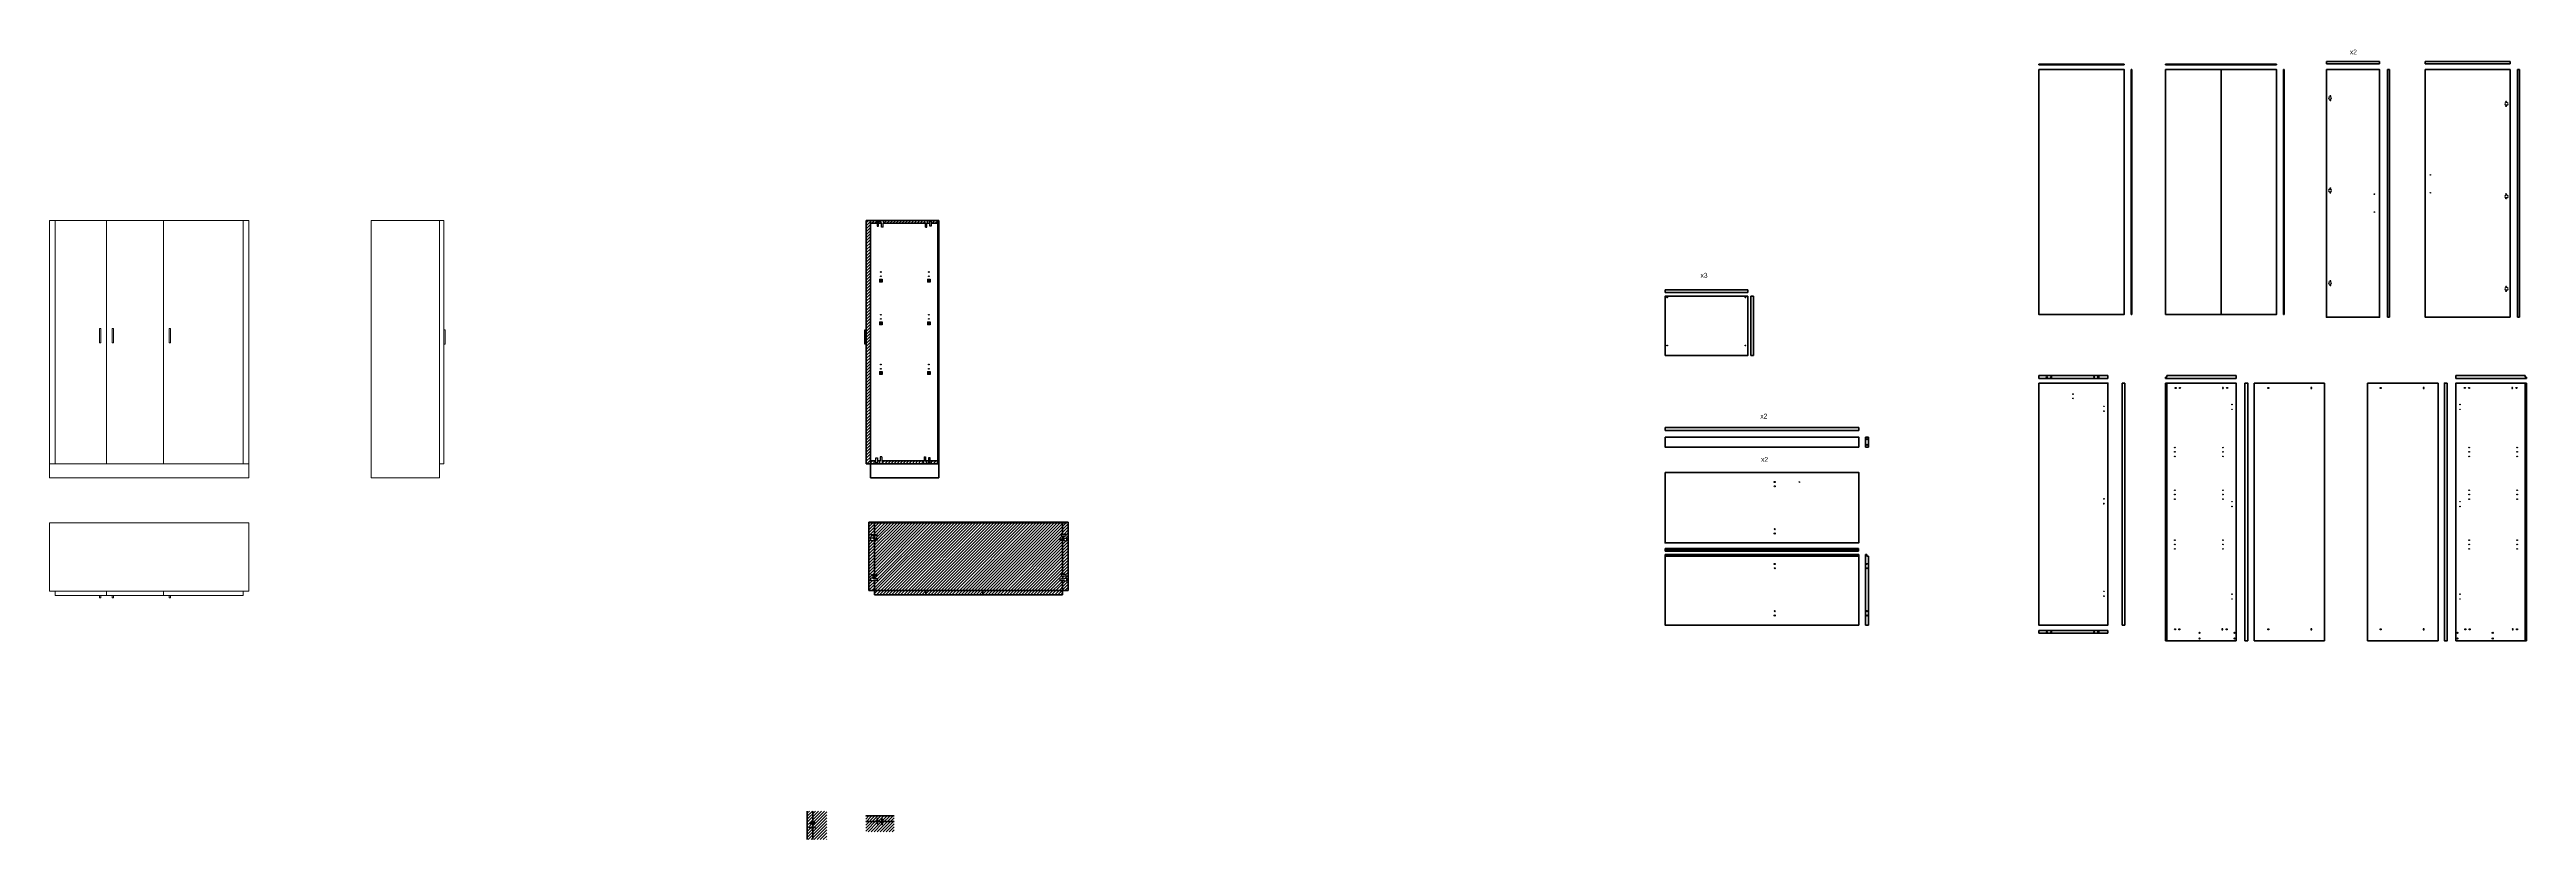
# Model space of a CAD drawing. Header units: inches. Extents: x 3204 to 4944, y -219 to 336.
import ezdxf

# ---------------------------------------------------------------- set-up
doc = ezdxf.new("R2010")
doc.units = ezdxf.units.IN
doc.header["$MEASUREMENT"] = 0
for name, color, linetype, lineweight in [('A-FURN', 8, 'Continuous', 15), ('A-WALL-FULL-EXTR', 7, 'Continuous', 35), ('Arredi', 3, 'Continuous', 30), ('quota', 4, 'Continuous', 5)]:
    doc.layers.add(name, color=color, linetype=linetype, lineweight=lineweight)
pattern_1 = [(45, (-183.2634, 440.9985), (-1.06066017, 1.06066017), [])]

msp = doc.modelspace()

# ---------------------------------------------------------------- hatches: boundary and pattern name
at = {"layer": 'quota'}
h = msp.add_hatch(dxfattribs=at)
h.set_pattern_fill('ANSI31', color=256, scale=12)
h.set_pattern_definition(pattern_1)
h.paths.add_polyline_path([(3819.1, 216.3), (3790.1, 216.3), (3790.2, 214.6), (3789.7, 214.6), (3789.7, 214.3), (3819.5, 214.3), (3819.5, 214.6), (3819, 214.6)])
h.paths.add_polyline_path([(3785.6, 215.8), (3786.6, 215.8), (3786.6, 214.3), (3788.7, 214.3), (3788.7, 214.6), (3788.2, 214.6), (3788.2, 216.3), (3780.8, 216.3), (3780.8, 214.3), (3785.6, 214.3)])
h.paths.add_polyline_path([(3818.1, 47), (3818.5, 47), (3818.5, 47.3), (3788.8, 47.3), (3788.8, 47), (3789.2, 47), (3789.2, 45.3), (3818.1, 45.3)])
h.paths.add_polyline_path([(3784.6, 47.3), (3780.8, 47.3), (3780.8, 45.3), (3787.3, 45.3), (3787.3, 47), (3787.7, 47), (3787.7, 47.3), (3785.7, 47.3), (3785.7, 45.8), (3784.6, 45.8)])
h.paths.add_polyline_path([(3828.8, 46.3), (3828.3, 46.3), (3828.3, 47.3), (3822.7, 47.3), (3822.7, 45.8), (3821.6, 45.8), (3821.6, 47.3), (3819.6, 47.3), (3819.6, 47), (3820, 47), (3820, 45.3), (3828.8, 45.3)])
h.paths.add_polyline_path([(3828.8, 215.3), (3828.3, 215.3), (3828.3, 214.3), (3828.3, 46.3), (3828.8, 46.3)])
h.paths.add_polyline_path([(3780.8, 216.3), (3777.8, 216.3), (3777.8, 45.3), (3780.8, 45.3), (3780.8, 47.3)])
h = msp.add_hatch(dxfattribs=at)
h.set_pattern_fill('ANSI31', color=256, scale=12)
h.set_pattern_definition(pattern_1)
h.paths.add_polyline_path([(3822.6, 215.8), (3823.6, 215.8), (3823.6, 214.3), (3828.3, 214.3), (3828.3, 215.3), (3828.8, 215.3), (3828.8, 216.3), (3821, 216.3), (3821, 214.6), (3820.5, 214.6), (3820.5, 214.3), (3822.6, 214.3)])
h = msp.add_hatch(dxfattribs=at)
h.set_pattern_fill('ANSI31', color=256, scale=12)
h.set_pattern_definition([(45, (-14.1863, 375.3412), (-1.0606602, 1.0606602), [])])
h.paths.add_polyline_path([(3783.8, 3.7), (3780.8, 3.7), (3780.8, 4.2), (3779.8, 4.2), (3779.8, -43.8), (3783.8, -43.8), (3783.8, -36.7), (3782.9, -36.7), (3782.9, -37.1), (3781.2, -37.1), (3781.2, -35.2), (3782.9, -35.2), (3782.9, -35.6), (3783.8, -35.6), (3783.8, -33.6), (3781.7, -33.6), (3781.7, -32.5), (3783.8, -32.5), (3783.8, -8.5), (3782.9, -8.5), (3782.9, -9), (3781.2, -9), (3781.2, -7.1), (3782.9, -7.1), (3782.9, -7.5), (3783.8, -7.5), (3783.8, -5.5), (3781.7, -5.5), (3781.7, -4.4), (3783.8, -4.4)])
h.paths.add_polyline_path([(3915.8, -36.7), (3914.1, -36.7), (3914.1, -35.6), (3915.8, -35.6), (3915.8, -33.6), (3914.8, -33.6), (3914.8, -32.5), (3915.8, -32.5), (3915.8, -8.5), (3914.1, -8.5), (3914.1, -7.5), (3915.8, -7.5), (3915.8, -5.5), (3914.8, -5.5), (3914.8, -4.4), (3915.8, -4.4), (3915.8, 3.7), (3783.8, 3.7), (3783.8, -4.4), (3785.3, -4.4), (3785.3, -5.5), (3783.8, -5.5), (3783.8, -7.5), (3785.9, -7.5), (3785.9, -8.5), (3783.8, -8.5), (3783.8, -16.3), (3783.8, -32.5), (3785.3, -32.5), (3785.3, -33.6), (3783.8, -33.6), (3783.8, -35.6), (3785.9, -35.6), (3785.9, -36.7), (3783.8, -36.7), (3783.8, -43.8), (3915.8, -43.8)])
h.paths.add_polyline_path([(3819.8, -43.8), (3783.8, -43.8), (3783.8, -46.8), (3819.8, -46.8)])
h.paths.add_polyline_path([(3859.8, -43.8), (3819.8, -43.8), (3819.8, -46.8), (3859.8, -46.8)])
h.paths.add_polyline_path([(3915.8, -43.8), (3859.8, -43.8), (3859.8, -46.8), (3915.8, -46.8)])
h.paths.add_polyline_path([(3919.8, 4.2), (3918.8, 4.2), (3918.8, 3.7), (3915.8, 3.7), (3915.8, -4.4), (3918.3, -4.4), (3918.3, -5.5), (3915.8, -5.5), (3915.8, -7.5), (3917.1, -7.5), (3917.1, -7.1), (3918.8, -7.1), (3918.8, -9), (3917.1, -9), (3917.1, -8.5), (3915.8, -8.5), (3915.8, -32.5), (3918.3, -32.5), (3918.3, -33.6), (3915.8, -33.6), (3915.8, -35.6), (3917.1, -35.6), (3917.1, -35.2), (3918.8, -35.2), (3918.8, -37.1), (3917.1, -37.1), (3917.1, -36.7), (3915.8, -36.7), (3915.8, -43.8), (3919.8, -43.8)])
h.paths.add_polyline_path([(3918.8, 4.2), (3780.8, 4.2), (3780.8, 3.7), (3918.8, 3.7)])
h = msp.add_hatch(dxfattribs=at)
h.set_pattern_fill('ANSI31', color=256, scale=12)
h.set_pattern_definition([(45, (-14.1863, 172.807), (-1.0606602, 1.0606602), [])])
h.paths.add_polyline_path([(3740.5, -198.8), (3736.5, -198.8), (3736.5, -218.8), (3740.5, -218.8), (3740.5, -210.7), (3740.5, -210.7), (3740.3, -210.7), (3740.5, -210.7, 0.250498), (3740.3, -210.2), (3740.4, -210.2), (3740.5, -210.2), (3740.5, -207.5), (3738.3, -207.5), (3738.3, -206.9), (3740.5, -206.9)])
h.paths.add_polyline_path([(3739, -210.1), (3740.1, -210.1), (3740.1, -210.2), (3740.1, -210.2), (3740.1, -210.2, -0.266572), (3740.3, -210.7), (3740.2, -210.7), (3740.1, -210.7), (3740.1, -210.8), (3739, -210.8), (3738.6, -210.8), (3738.6, -210.6), (3738.2, -210.6), (3738.2, -210.8), (3738.2, -210.8), (3738.2, -210.1), (3738.2, -210.1), (3738.2, -210.3), (3738.6, -210.3), (3738.6, -210.1)], flags=16)
h.paths.add_polyline_path([(3738.9, -210.1), (3738.9, -210.8), (3738.9, -210.8), (3738.9, -210.1)], flags=0)
h.paths.add_polyline_path([(3739.2, -210.4), (3740.1, -210.4), (3740.1, -210.6), (3739.2, -210.6)], flags=0)
h.paths.add_polyline_path([(3750.2, -198.8), (3740.5, -198.8), (3740.5, -206.9), (3742, -206.9), (3742, -207.5), (3740.5, -207.5), (3740.5, -210.3), (3740.4, -210.3, -0.280778), (3740.5, -210.8), (3740.5, -218.8), (3750.2, -218.8)])
h.paths.add_polyline_path([(3741.7, -210.2), (3741.7, -210.2, -0.23894), (3741.8, -210.7), (3741.8, -210.7, 0.236722)], flags=16)
h.paths.add_polyline_path([(3742, -210.2, -0.042088), (3742, -210.3), (3742.3, -210.5), (3742.1, -210.6, -0.047105), (3742.1, -210.7), (3742, -210.7, 0.254029), (3741.9, -210.2)], flags=16)
h.paths.add_polyline_path([(3741.5, -210.2), (3741.4, -210.2, -0.258244), (3741.5, -210.7), (3741.6, -210.7, 0.254721)], flags=16)
h.paths.add_polyline_path([(3740.9, -210.2), (3740.8, -210.2, -0.266183), (3741, -210.7), (3741, -210.7, 0.260818)], flags=16)
h.paths.add_polyline_path([(3741.4, -210.3), (3741.2, -210.3, -0.237851), (3741.3, -210.7), (3741.2, -210.7), (3741.1, -210.7), (3741.2, -210.7, 0.242807), (3741.1, -210.2), (3741.2, -210.2)], flags=16)
h.paths.add_polyline_path([(3740.9, -210.3), (3740.7, -210.3, -0.241951), (3740.8, -210.7), (3740.7, -210.7), (3740.5, -210.7), (3740.7, -210.7, 0.250005), (3740.6, -210.2), (3740.6, -210.2)], flags=16)
h = msp.add_hatch(dxfattribs=at)
h.set_pattern_fill('ANSI31', color=256, scale=12)
h.set_pattern_definition([(45, (-183.2634, -5.3074), (-1.0606602, 1.0606602), [])])
h.paths.add_polyline_path([(3788.8, -204.7), (3789, -204.7), (3789, -204.4), (3788.8, -204.4), (3788.8, -204.4), (3789.5, -204.4), (3789.5, -204.4), (3789.3, -204.4), (3789.3, -204.7), (3789.5, -204.7), (3789.5, -205.1), (3788.8, -205.1), (3788.8, -205.1)], flags=16)
h.paths.add_polyline_path([(3797.5, -206.2), (3789.4, -206.2, -0.24509), (3788.9, -206.4), (3788.9, -206.2), (3788.8, -206.2), (3786.1, -206.2), (3786.1, -207.7), (3785.6, -207.7), (3785.6, -206.2), (3777.5, -206.2), (3777.5, -213.4), (3797.5, -213.4)])
h.paths.add_polyline_path([(3788.9, -208.2), (3788.9, -208.2, 0.03237), (3789, -208.2), (3788.9, -208.1), (3788.9, -208, -0.013285), (3788.9, -208), (3788.9, -207.9, 0.013074), (3788.9, -207.9), (3788.9, -207.7, -0.012948), (3788.9, -207.7), (3788.9, -207.7, 0.012797), (3788.9, -207.7), (3788.9, -207.5, -0.01303), (3788.9, -207.5), (3788.9, -207.4, 0.012863), (3788.9, -207.4), (3788.9, -207.2, -0.012722), (3788.9, -207.2), (3788.9, -207.2, 0.012619), (3788.9, -207.2), (3788.9, -207, -0.012781), (3788.9, -206.9), (3788.9, -206.9, 0.012664), (3788.9, -206.9), (3788.9, -206.7, -0.012769), (3788.9, -206.7), (3788.9, -206.7, 0.012655), (3788.9, -206.7), (3788.9, -206.5, 0.234703), (3789.4, -206.3), (3789.4, -206.5, 0.016855), (3789.4, -206.5), (3789.4, -206.6, -0.015879), (3789.4, -206.6), (3789.4, -206.8, 0.016758), (3789.4, -206.7), (3789.4, -206.8, -0.015803), (3789.4, -206.8), (3789.4, -207, 0.017294), (3789.4, -207), (3789.4, -207.1, -0.016221), (3789.4, -207.1), (3789.4, -207.3, 0.015335), (3789.4, -207.3), (3789.4, -207.4, -0.014664), (3789.4, -207.4), (3789.4, -207.6, 0.015701), (3789.4, -207.6), (3789.4, -207.6, -0.014961), (3789.4, -207.7), (3789.4, -207.9, 0.014524), (3789.4, -207.8), (3789.4, -207.9, -0.013998), (3789.4, -207.9), (3789.4, -208.1, 0.014808), (3789.4, -208.1), (3789.4, -208.2, -0.042088), (3789.3, -208.2), (3789.2, -208.5), (3789, -208.3, -0.047105)], flags=16)
h.paths.add_polyline_path([(3789.5, -205.1), (3789.5, -206.2), (3797.5, -206.2), (3797.5, -202.2), (3777.5, -202.2), (3777.5, -206.2), (3785.6, -206.2), (3785.6, -204), (3786.1, -204), (3786.1, -206.2), (3788.8, -206.2), (3788.8, -205.1)])

# ---------------------------------------------------------------- linework, layer by layer
at = {"layer": 'A-FURN'}
for p, q in [((3204.3, 35.3), (3204.3, 216.3)), ((3204.3, 216.3), (3344.3, 216.3)), ((3204.3, 216.3), (3208.3, 216.3)), ((3208.3, 216.3), (3208.3, 45.3)), ((3244.3, 45.3), (3244.3, 216.3)), ((3284.3, 45.3), (3284.3, 216.3)), ((3340.3, 45.3), (3340.3, 216.3)), ((3344.3, 87.3), (3344.3, 216.3)), ((3481.2, 216.3), (3430.2, 216.3)), ((3430.2, 216.3), (3430.2, 35.3)), ((3478.2, 35.3), (3478.2, 216.3)), ((3481.2, 45.3), (3481.2, 216.3)), ((3780.8, 216.3), (3780.8, 214.3)), ((3780.8, 214.3), (3785.6, 214.3)), ((3824.2, 214.3), (3823.6, 214.3)), ((3824.2, 214.3), (3828.3, 214.3)), ((3824.2, 214.3), (3824.2, 214.3)), ((3239.3, 130.3), (3239.3, 140.3)), ((3239.3, 140.3), (3240.3, 140.3)), ((3240.3, 140.3), (3240.3, 130.3)), ((3249.3, 140.3), (3248.3, 140.3)), ((3248.3, 140.3), (3248.3, 130.3)), ((3249.3, 130.3), (3249.3, 140.3)), ((3289.3, 140.3), (3288.3, 140.3)), ((3288.3, 140.3), (3288.3, 130.3)), ((3289.3, 130.3), (3289.3, 140.3)), ((3482.2, 139.3), (3481.2, 139.3)), ((3481.2, 139.3), (3481.2, 129.3)), ((3482.2, 129.3), (3482.2, 139.3)), ((3204.3, 35.3), (3204.3, 135.3)), ((3240.3, 130.3), (3239.3, 130.3)), ((3248.3, 130.3), (3249.3, 130.3)), ((3288.3, 130.3), (3289.3, 130.3)), ((3481.2, 129.3), (3482.2, 129.3)), ((3344.3, 87.3), (3344.3, 35.3)), ((3204.3, 35.3), (3204.3, 45.3)), ((3204.3, 45.3), (3344.3, 45.3)), ((3208.3, 35.3), (3204.3, 35.3)), ((3204.3, 35.3), (3344.3, 35.3)), ((3344.3, 35.3), (3340.3, 35.3)), ((3430.2, 35.3), (3478.2, 35.3)), ((3478.2, 35.3), (3478.2, 45.3)), ((3478.2, 45.3), (3481.2, 45.3)), ((3780.8, 45.3), (3780.8, 47.3)), ((3204.3, -44.3), (3204.3, 3.7)), ((3204.3, 3.7), (3344.3, 3.7)), ((3344.3, -44.3), (3344.3, 3.7)), ((3344.3, 3.7), (3344.3, -44.3)), ((3780.8, 3.7), (3780.8, 4.2)), ((3344.3, -44.3), (3204.3, -44.3)), ((3204.3, -44.3), (3208.3, -44.3)), ((3208.3, -44.3), (3208.3, -47.3)), ((3340.3, -47.3), (3208.3, -47.3)), ((3239.3, -47.3), (3239.3, -48.9)), ((3239.3, -48.9), (3240.3, -48.9)), ((3240.3, -48.9), (3240.3, -47.3)), ((3244.3, -47.3), (3244.3, -44.3)), ((3248.3, -47.3), (3248.3, -48.9)), ((3248.3, -48.9), (3249.3, -48.9)), ((3249.3, -48.9), (3249.3, -47.3)), ((3284.3, -47.3), (3284.3, -44.3)), ((3288.3, -47.3), (3288.3, -48.9)), ((3288.3, -48.9), (3289.3, -48.9)), ((3289.3, -48.9), (3289.3, -47.3)), ((3344.3, -44.3), (3340.3, -44.3)), ((3340.3, -44.3), (3340.3, -47.3))]:
    msp.add_line(p, q, dxfattribs=at)
at = {"layer": 'A-WALL-FULL-EXTR'}
for p, q in [((4601.5, 326.1), (4661.5, 326.1)), ((4601.5, 325.6), (4601.5, 326.1)), ((4661.5, 325.6), (4601.5, 325.6)), ((4661.5, 326.1), (4661.5, 325.6)), ((4666.3, 150.2), (4666.3, 322.2)), ((4666.3, 322.2), (4666.8, 322.2)), ((4666.8, 322.2), (4666.8, 150.2)), ((4690.5, 326.1), (4768.5, 326.1)), ((4690.5, 325.6), (4690.5, 326.1)), ((4768.5, 325.6), (4690.5, 325.6)), ((4729.5, 150.2), (4729.5, 322.2)), ((4768.5, 326.1), (4768.5, 325.6)), ((4773.4, 150.2), (4773.4, 322.2)), ((4773.4, 322.2), (4773.9, 322.2)), ((4773.9, 322.2), (4773.9, 150.2)), ((4803.5, 327.9), (4840.8, 327.9)), ((4803.5, 327.9), (4803.5, 326.4)), ((4803.5, 326.4), (4840.8, 326.4)), ((4840.8, 327.9), (4840.8, 326.4)), ((4847.9, 322.2), (4846.4, 322.2)), ((4846.4, 148.2), (4846.4, 322.2)), ((4847.9, 148.2), (4847.9, 322.2)), ((4932.5, 327.9), (4872.9, 327.9)), ((4872.9, 326.4), (4872.9, 327.9)), ((4932.5, 326.4), (4872.9, 326.4)), ((4932.5, 326.4), (4932.5, 327.9)), ((4937.7, 322.2), (4937.7, 148.2)), ((4939.2, 322.2), (4937.7, 322.2)), ((4939.2, 322.2), (4939.2, 148.2)), ((3777.8, 45.3), (3777.8, 216.3)), ((3777.8, 216.3), (3828.8, 216.3)), ((3780.8, 35.3), (3780.8, 216.3)), ((3785.6, 214.3), (3780.8, 214.3)), ((3786.6, 214.3), (3788.7, 214.3)), ((3789.7, 214.3), (3819.5, 214.3)), ((3820.5, 214.3), (3822.6, 214.3)), ((3824.2, 214.3), (3828.3, 214.3)), ((3828.8, 215.3), (3828.3, 215.3)), ((3828.3, 215.3), (3828.3, 46.3)), ((3828.3, 215.3), (3828.3, 214.3)), ((3828.8, 216.3), (3828.8, 35.3)), ((4339, 167.5), (4397, 167.5)), ((4339, 167.5), (4339, 165.5)), ((4339, 165.5), (4397, 165.5)), ((4397, 167.5), (4397, 165.5)), ((4399.2, 163), (4399.2, 121.3)), ((4401.2, 163), (4399.2, 163)), ((4401.2, 163), (4401.2, 121.3)), ((4840.8, 157.2), (4840.8, 155.2)), ((4666.8, 150.2), (4666.3, 150.2)), ((4773.9, 150.2), (4773.4, 150.2)), ((4846.4, 148.2), (4847.9, 148.2)), ((4937.7, 148.2), (4939.2, 148.2)), ((4399.2, 121.3), (4401.2, 121.3)), ((4601.5, 107.2), (4650, 107.2)), ((4601.5, 105.2), (4601.5, 107.2)), ((4601.5, 105.2), (4601.5, 106.2)), ((4650, 105.2), (4601.5, 105.2)), ((4650, 107.2), (4650, 105.2)), ((4690.5, 105.2), (4690.5, 106.2)), ((4690.5, 106.2), (4691.5, 106.2)), ((4690.5, 105.2), (4740, 105.2)), ((4691.5, 107.2), (4740, 107.2)), ((4691.5, 106.2), (4691.5, 107.2)), ((4740, 105.2), (4740, 107.2)), ((4740, 107.2), (4740, 107.2)), ((4943, 107.2), (4894.5, 107.2)), ((4894.5, 105.2), (4894.5, 107.2)), ((4894.5, 107.2), (4894.5, 107.2)), ((4944, 105.2), (4894.5, 105.2)), ((4943, 106.2), (4943, 107.2)), ((4944, 106.2), (4943, 106.2)), ((4944, 105.2), (4944, 106.2)), ((4660, 101.9), (4660, -68.1)), ((4662, 101.9), (4660, 101.9)), ((4662, 101.9), (4662, -68.1)), ((4691.5, 101.9), (4691.5, -79.1)), ((4752.7, -79.1), (4752.7, 101.9)), ((4802.2, 101.9), (4752.7, 101.9)), ((4802.2, -79.1), (4802.2, 101.9)), ((4832.4, -79.1), (4832.4, 101.9)), ((4832.4, 101.9), (4881.9, 101.9)), ((4881.9, -79.1), (4881.9, 101.9)), ((4943, 101.9), (4943, -79.1)), ((4339, 70.7), (4475, 70.7)), ((4339, 70.7), (4339, 68.7)), ((4475, 70.7), (4475, 68.7)), ((4339, 68.7), (4475, 68.7)), ((4479.8, 64), (4479.8, 57)), ((4479.8, 64), (4481.8, 64)), ((4479.8, 57), (4481.8, 57)), ((4481.8, 64), (4481.8, 57)), ((3780.8, 45.3), (3777.8, 45.3)), ((3780.8, 47.3), (3784.6, 47.3)), ((3780.8, 35.3), (3780.8, 45.3)), ((3828.8, 45.3), (3780.8, 45.3)), ((3828.8, 35.3), (3780.8, 35.3)), ((3785.7, 47.3), (3787.7, 47.3)), ((3788.8, 47.3), (3818.5, 47.3)), ((3819.6, 47.3), (3821.6, 47.3)), ((3822.7, 47.3), (3828.3, 47.3)), ((3828.3, 47.3), (3828.3, 46.3)), ((3828.3, 46.3), (3828.8, 46.3)), ((3828.3, 45.3), (3828.8, 45.3)), ((3779.8, -43.8), (3779.8, 4.2)), ((3779.8, 4.2), (3919.8, 4.2)), ((3779.8, -16.3), (3779.8, 3.7)), ((3780.8, 3.7), (3918.8, 3.7)), ((3783.8, 3.7), (3783.8, -4.4)), ((3783.8, -4.4), (3783.8, 3.7)), ((3915.8, -4.4), (3915.8, 3.7)), ((3918.8, 3.7), (3918.8, 4.2)), ((3919.8, -43.8), (3919.8, 4.2)), ((3919.8, 4.2), (3919.8, -43.8)), ((3783.8, -5.5), (3783.8, -7.5)), ((3783.8, -7.5), (3783.8, -5.5)), ((3783.8, -32.5), (3783.8, -8.5)), ((3783.8, -8.5), (3783.8, -16.3)), ((3915.8, -7.5), (3915.8, -5.5)), ((3915.8, -32.5), (3915.8, -8.5)), ((4474.8, -14.3), (4339, -14.3)), ((4339, -14.3), (4339, -15.3)), ((4339, -15.3), (4474.8, -15.3)), ((4339, -15.3), (4339, -16.3)), ((4339, -16.3), (4474.8, -16.3)), ((4474.8, -15.3), (4474.8, -14.3)), ((4474.8, -16.3), (4474.8, -15.3)), ((3783.8, -35.6), (3783.8, -33.6)), ((3915.8, -35.6), (3915.8, -33.6)), ((4475, -19.6), (4339, -19.6)), ((4480.8, -18.6), (4479.8, -18.6)), ((4479.8, -18.6), (4479.8, -68.1)), ((4480.8, -19.6), (4480.8, -18.6)), ((4481.8, -19.6), (4480.8, -19.6)), ((4481.8, -19.6), (4481.8, -68.1)), ((3919.8, -43.8), (3779.8, -43.8)), ((3779.8, -43.8), (3783.8, -43.8)), ((3783.8, -43.8), (3783.8, -36.7)), ((3783.8, -43.8), (3783.8, -46.8)), ((3915.8, -46.8), (3783.8, -46.8)), ((3819.8, -46.8), (3819.8, -43.8)), ((3859.8, -46.8), (3859.8, -43.8)), ((3915.8, -43.8), (3915.8, -36.7)), ((3919.8, -43.8), (3915.8, -43.8)), ((3915.8, -43.8), (3915.8, -46.8)), ((4481.8, -68.1), (4479.8, -68.1)), ((4662, -68.1), (4660, -68.1)), ((4601.5, -71.9), (4650, -71.9)), ((4601.5, -73.9), (4601.5, -71.9)), ((4601.5, -73.9), (4601.5, -72.9)), ((4650, -73.9), (4601.5, -73.9)), ((4650, -71.9), (4650, -73.9)), ((4802.2, -79.1), (4752.7, -79.1)), ((4832.4, -79.1), (4881.9, -79.1)), ((3736.5, -218.8), (3736.5, -198.8)), ((3740.5, -198.8), (3740.5, -206.9)), ((3740.5, -207.5), (3740.5, -210.3)), ((3777.5, -202.2), (3797.5, -202.2)), ((3785.6, -206.2), (3777.5, -206.2)), ((3788.8, -206.2), (3786.1, -206.2)), ((3797.5, -206.2), (3789.3, -206.2)), ((3740.5, -210.7), (3740.5, -218.8))]:
    msp.add_line(p, q, dxfattribs=at)
for points in [[(4601.5, 322.2), (4661.5, 322.2), (4661.5, 150.2), (4601.5, 150.2)], [(4690.5, 322.2), (4768.5, 322.2), (4768.5, 150.2), (4690.5, 150.2)], [(4803.5, 322.2), (4840.8, 322.2), (4840.8, 148.2), (4803.5, 148.2)], [(4932.5, 148.2), (4872.9, 148.2), (4872.9, 322.2), (4932.5, 322.2)], [(4339, 121.3), (4397, 121.3), (4397, 163), (4339, 163)], [(4601.5, 101.9), (4650, 101.9), (4650, -68.1), (4601.5, -68.1)], [(4690.5, 101.9), (4740, 101.9), (4740, -79.1), (4690.5, -79.1)], [(4746.2, 101.9), (4748.2, 101.9), (4748.2, -79.1), (4746.2, -79.1)], [(4888.4, 101.9), (4886.4, 101.9), (4886.4, -79.1), (4888.4, -79.1)], [(4944, 101.9), (4894.5, 101.9), (4894.5, -79.1), (4944, -79.1)], [(4339, 64), (4475, 64), (4475, 57), (4339, 57)], [(4339, 39.1), (4475, 39.1), (4475, -10.4), (4339, -10.4)], [(4339, -18.6), (4475, -18.6), (4475, -68.1), (4339, -68.1)]]:
    msp.add_lwpolyline(points, close=True, dxfattribs=at)
msp.add_circle((4647.2, 17.2), 0.195, dxfattribs=at)
at = {"layer": 'Arredi', "color": 2}
for p, q in [((4805.7, 303.2), (4806.2, 303.2)), ((4805.7, 301.4), (4806.2, 301.4)), ((4930.2, 299), (4929.7, 299)), ((4930.2, 297.2), (4929.7, 297.2)), ((4805.7, 238.2), (4806.2, 238.2)), ((4805.7, 236.4), (4806.2, 236.4)), ((4930.2, 234), (4929.7, 234)), ((4930.2, 232.2), (4929.7, 232.2)), ((3786.6, 215.8), (3785.6, 215.8)), ((3785.6, 215.8), (3785.6, 212.2)), ((3785.6, 212.2), (3786.6, 212.2)), ((3786.6, 212.2), (3786.6, 215.8)), ((3788.2, 214.6), (3788.2, 216.3)), ((3790.1, 216.3), (3788.2, 216.3)), ((3788.7, 214.6), (3788.2, 214.6)), ((3788.7, 211.6), (3788.7, 214.6)), ((3789.7, 211.6), (3788.7, 211.6)), ((3789.7, 214.6), (3790.2, 214.6)), ((3789.7, 211.6), (3789.7, 214.6)), ((3790.2, 214.6), (3790.1, 216.3)), ((3819, 214.6), (3819.1, 216.3)), ((3819.5, 214.6), (3819, 214.6)), ((3819.1, 216.3), (3821, 216.3)), ((3819.5, 211.6), (3819.5, 214.6)), ((3819.5, 211.6), (3820.5, 211.6)), ((3820.5, 211.6), (3820.5, 214.6)), ((3820.5, 214.6), (3821, 214.6)), ((3821, 214.6), (3821, 216.3)), ((3822.6, 212.2), (3822.6, 215.8)), ((3822.6, 215.8), (3823.6, 215.8)), ((3823.6, 212.2), (3822.6, 212.2)), ((3823.6, 215.8), (3823.6, 212.2)), ((3787.1, 175), (3787.1, 172.9)), ((3787.1, 175), (3789.1, 175)), ((3788.7, 174.5), (3787.5, 174.5)), ((3787.5, 173.4), (3787.5, 174.5)), ((3788.7, 173.4), (3788.7, 174.5)), ((3789.1, 175), (3789.1, 172.9)), ((3820.9, 175), (3820.9, 172.9)), ((3820.9, 175), (3822.9, 175)), ((3822.5, 174.5), (3821.3, 174.5)), ((3821.3, 173.4), (3821.3, 174.5)), ((3822.5, 173.4), (3822.5, 174.5)), ((3822.9, 175), (3822.9, 172.9)), ((3787.1, 173.4), (3787.5, 173.4)), ((3789.1, 172.9), (3787.1, 172.9)), ((3789.1, 173.4), (3788.7, 173.4)), ((3820.9, 173.4), (3821.3, 173.4)), ((3822.9, 172.9), (3820.9, 172.9)), ((3822.9, 173.4), (3822.5, 173.4)), ((4805.7, 173.2), (4806.2, 173.2)), ((4805.7, 171.4), (4806.2, 171.4)), ((4930.2, 169), (4929.7, 169)), ((4930.2, 167.2), (4929.7, 167.2)), ((3776.8, 129.3), (3776.8, 139.3)), ((3776.8, 139.3), (3777.8, 139.3)), ((3777.8, 139.3), (3777.8, 129.3)), ((3787.2, 145), (3787.2, 142.9)), ((3787.2, 145), (3789.2, 145)), ((3787.2, 143.4), (3787.6, 143.4)), ((3789.2, 142.9), (3787.2, 142.9)), ((3788.8, 144.5), (3787.6, 144.5)), ((3787.6, 143.4), (3787.6, 144.5)), ((3788.8, 143.4), (3788.8, 144.5)), ((3789.2, 143.4), (3788.8, 143.4)), ((3789.2, 145), (3789.2, 142.9)), ((3820.9, 145), (3820.9, 142.9)), ((3820.9, 145), (3822.9, 145)), ((3820.9, 143.4), (3821.3, 143.4)), ((3822.9, 142.9), (3820.9, 142.9)), ((3822.5, 144.5), (3821.3, 144.5)), ((3821.3, 143.4), (3821.3, 144.5)), ((3822.5, 143.4), (3822.5, 144.5)), ((3822.9, 143.4), (3822.5, 143.4)), ((3822.9, 145), (3822.9, 142.9)), ((3777.8, 129.3), (3776.8, 129.3)), ((3787.1, 110), (3787.1, 107.9)), ((3787.1, 110), (3789.1, 110)), ((3787.1, 108.4), (3787.5, 108.4)), ((3789.1, 107.9), (3787.1, 107.9)), ((3788.7, 109.5), (3787.5, 109.5)), ((3787.5, 108.4), (3787.5, 109.5)), ((3788.7, 108.4), (3788.7, 109.5)), ((3789.1, 108.4), (3788.7, 108.4)), ((3789.1, 110), (3789.1, 107.9)), ((3820.9, 110), (3820.9, 107.9)), ((3820.9, 110), (3822.9, 110)), ((3820.9, 108.4), (3821.3, 108.4)), ((3822.9, 107.9), (3820.9, 107.9)), ((3822.5, 109.5), (3821.3, 109.5)), ((3821.3, 108.4), (3821.3, 109.5)), ((3822.5, 108.4), (3822.5, 109.5)), ((3822.9, 108.4), (3822.5, 108.4)), ((3822.9, 110), (3822.9, 107.9)), ((3784.6, 49.4), (3785.7, 49.4)), ((3784.6, 45.8), (3784.6, 49.4)), ((3785.7, 45.8), (3784.6, 45.8)), ((3785.7, 49.4), (3785.7, 45.8)), ((3787.7, 47), (3787.3, 47)), ((3787.3, 47), (3787.3, 45.3)), ((3789.2, 45.3), (3787.3, 45.3)), ((3788.8, 50), (3787.7, 50)), ((3787.7, 50), (3787.7, 47)), ((3788.8, 50), (3788.8, 47)), ((3788.8, 47), (3789.2, 47)), ((3789.2, 47), (3789.2, 45.3)), ((3818.5, 47), (3818.1, 47)), ((3818.1, 47), (3818.1, 45.3)), ((3818.1, 45.3), (3820, 45.3)), ((3818.5, 50), (3819.6, 50)), ((3818.5, 50), (3818.5, 47)), ((3819.6, 50), (3819.6, 47)), ((3819.6, 47), (3820, 47)), ((3820, 47), (3820, 45.3)), ((3822.7, 49.4), (3821.6, 49.4)), ((3821.6, 49.4), (3821.6, 45.8)), ((3821.6, 45.8), (3822.7, 45.8)), ((3822.7, 45.8), (3822.7, 49.4)), ((3782.9, -7.1), (3781.2, -7.1)), ((3781.2, -9), (3781.2, -7.1)), ((3782.9, -9), (3781.2, -9)), ((3781.7, -5.5), (3781.7, -4.4)), ((3781.7, -4.4), (3785.3, -4.4)), ((3785.3, -5.5), (3781.7, -5.5)), ((3782.9, -7.5), (3782.9, -7.1)), ((3785.9, -7.5), (3782.9, -7.5)), ((3782.9, -8.5), (3782.9, -9)), ((3785.9, -8.5), (3782.9, -8.5)), ((3785.3, -4.4), (3785.3, -5.5)), ((3785.9, -8.5), (3785.9, -7.5)), ((3785.9, -8.5), (3785.9, -8.4)), ((3785.9, -8.5), (3785.9, -8.4)), ((3914.1, -8.5), (3914.1, -7.5)), ((3914.1, -7.5), (3917.1, -7.5)), ((3914.1, -8.5), (3917.1, -8.5)), ((3914.8, -4.4), (3914.8, -5.5)), ((3918.3, -4.4), (3914.8, -4.4)), ((3914.8, -5.5), (3918.3, -5.5)), ((3917.1, -7.5), (3917.1, -7.1)), ((3917.1, -7.1), (3918.8, -7.1)), ((3917.1, -8.5), (3917.1, -9)), ((3917.1, -9), (3918.8, -9)), ((3918.3, -5.5), (3918.3, -4.4)), ((3918.8, -9), (3918.8, -7.1)), ((3781.7, -33.6), (3781.7, -32.5)), ((3781.7, -32.5), (3785.3, -32.5)), ((3785.3, -33.6), (3781.7, -33.6)), ((3785.3, -32.5), (3785.3, -33.6)), ((3914.8, -32.5), (3914.8, -33.6)), ((3918.3, -32.5), (3914.8, -32.5)), ((3914.8, -33.6), (3918.3, -33.6)), ((3918.3, -33.6), (3918.3, -32.5)), ((3782.9, -35.2), (3781.2, -35.2)), ((3781.2, -37.1), (3781.2, -35.2)), ((3782.9, -37.1), (3781.2, -37.1)), ((3782.9, -35.6), (3782.9, -35.2)), ((3785.9, -35.6), (3782.9, -35.6)), ((3782.9, -36.7), (3782.9, -37.1)), ((3785.9, -36.7), (3782.9, -36.7)), ((3785.9, -36.7), (3785.9, -35.6)), ((3785.9, -36.7), (3785.9, -36.5)), ((3914.1, -36.7), (3914.1, -35.6)), ((3914.1, -35.6), (3917.1, -35.6)), ((3914.1, -36.7), (3917.1, -36.7)), ((3917.1, -35.6), (3917.1, -35.2)), ((3917.1, -35.2), (3918.8, -35.2)), ((3917.1, -36.7), (3917.1, -37.1)), ((3917.1, -37.1), (3918.8, -37.1)), ((3918.8, -37.1), (3918.8, -35.2)), ((3742, -207.1), (3738.3, -207.1)), ((3742, -207.2), (3738.3, -207.2)), ((3742, -207.3), (3738.3, -207.3)), ((3742, -207.4), (3738.3, -207.4)), ((3742, -207.5), (3738.3, -207.5)), ((3785.6, -207.7), (3785.6, -204)), ((3785.7, -207.7), (3785.7, -204)), ((3785.8, -207.7), (3785.8, -204)), ((3785.9, -207.7), (3785.9, -204)), ((3786, -207.7), (3786, -204))]:
    msp.add_line(p, q, dxfattribs=at)
at = {"layer": 'Arredi', "color": 2, "linetype": 'Continuous'}
for p, q in [((3788, 173.7), (3788, 174)), ((3788.1, 173.7), (3788.1, 174)), ((3821.9, 173.7), (3821.9, 174)), ((3822, 173.7), (3822, 174)), ((3788, 173.7), (3787.7, 173.7)), ((3788, 173.6), (3787.7, 173.6)), ((3788, 173.6), (3788, 173.3)), ((3788.1, 173.7), (3788.4, 173.7)), ((3788.1, 173.6), (3788.1, 173.3)), ((3788.1, 173.6), (3788.4, 173.6)), ((3821.9, 173.7), (3821.6, 173.7)), ((3821.9, 173.6), (3821.6, 173.6)), ((3821.9, 173.6), (3821.9, 173.3)), ((3822, 173.7), (3822.3, 173.7)), ((3822, 173.6), (3822, 173.3)), ((3822, 173.6), (3822.3, 173.6)), ((3788.1, 143.7), (3787.8, 143.7)), ((3788.1, 143.6), (3787.8, 143.6)), ((3788.1, 143.7), (3788.1, 144)), ((3788.1, 143.6), (3788.1, 143.3)), ((3788.3, 143.7), (3788.3, 144)), ((3788.3, 143.7), (3788.5, 143.7)), ((3788.3, 143.6), (3788.3, 143.3)), ((3788.3, 143.6), (3788.5, 143.6)), ((3821.9, 143.7), (3821.6, 143.7)), ((3821.9, 143.6), (3821.6, 143.6)), ((3821.9, 143.7), (3821.9, 144)), ((3821.9, 143.6), (3821.9, 143.3)), ((3822, 143.7), (3822, 144)), ((3822, 143.7), (3822.3, 143.7)), ((3822, 143.6), (3822, 143.3)), ((3822, 143.6), (3822.3, 143.6)), ((3788, 108.7), (3787.7, 108.7)), ((3788, 108.6), (3787.7, 108.6)), ((3788, 108.7), (3788, 109)), ((3788, 108.6), (3788, 108.3)), ((3788.1, 108.7), (3788.1, 109)), ((3788.1, 108.7), (3788.4, 108.7)), ((3788.1, 108.6), (3788.1, 108.3)), ((3788.1, 108.6), (3788.4, 108.6)), ((3821.9, 108.7), (3821.6, 108.7)), ((3821.9, 108.6), (3821.6, 108.6)), ((3821.9, 108.7), (3821.9, 109)), ((3821.9, 108.6), (3821.9, 108.3)), ((3822, 108.7), (3822, 109)), ((3822, 108.7), (3822.3, 108.7)), ((3822, 108.6), (3822, 108.3)), ((3822, 108.6), (3822.3, 108.6)), ((3788.8, -205.2), (3788.8, -204.7)), ((3788.8, -204.7), (3789.5, -204.7)), ((3788.9, -206.5), (3788.9, -206.4)), ((3788.9, -206.7), (3788.9, -206.7)), ((3788.9, -206.9), (3788.9, -206.9)), ((3788.9, -207.2), (3788.9, -207.2)), ((3788.9, -207.5), (3788.9, -207.4)), ((3788.9, -207.7), (3788.9, -207.7)), ((3788.9, -208), (3788.9, -207.9)), ((3788.9, -208.1), (3789, -208.2)), ((3788.9, -208.2), (3788.9, -208.2)), ((3789, -208.3), (3789.2, -208.5)), ((3789.2, -208.5), (3789.3, -208.2)), ((3789.4, -206.2), (3789.4, -206.2)), ((3789.4, -206.3), (3789.4, -206.2)), ((3789.4, -206.6), (3789.4, -206.5)), ((3789.4, -206.8), (3789.4, -206.7)), ((3789.4, -207.1), (3789.4, -207)), ((3789.4, -207.4), (3789.4, -207.3)), ((3789.4, -207.6), (3789.4, -207.6)), ((3789.4, -207.9), (3789.4, -207.8)), ((3789.4, -208.2), (3789.4, -208.1)), ((3789.5, -204.7), (3789.5, -205.2)), ((3738.6, -210.8), (3738.6, -210.1)), ((3738.6, -210.1), (3739, -210.1)), ((3739, -210.8), (3738.6, -210.8)), ((3740.1, -210.2), (3740.1, -210.2)), ((3740.1, -210.2), (3740.1, -210.2)), ((3740.3, -210.7), (3740.2, -210.7)), ((3740.4, -210.2), (3740.3, -210.2)), ((3740.5, -210.7), (3740.5, -210.7)), ((3740.6, -210.2), (3740.6, -210.2)), ((3740.8, -210.7), (3740.7, -210.7)), ((3740.9, -210.2), (3740.8, -210.2)), ((3741, -210.7), (3741, -210.7)), ((3741.2, -210.2), (3741.1, -210.2)), ((3741.3, -210.7), (3741.2, -210.7)), ((3741.5, -210.2), (3741.4, -210.2)), ((3741.6, -210.7), (3741.5, -210.7)), ((3741.7, -210.2), (3741.7, -210.2)), ((3741.8, -210.7), (3741.7, -210.7)), ((3742, -210.2), (3741.9, -210.2)), ((3742.3, -210.5), (3742, -210.3)), ((3742, -210.7), (3742, -210.6)), ((3742.1, -210.7), (3742, -210.7)), ((3742.1, -210.6), (3742.3, -210.5))]:
    msp.add_line(p, q, dxfattribs=at)
at = {"layer": 'Arredi', "color": 2}
for points in [[(3738.3, -207.5), (3742, -207.5), (3742, -206.9), (3738.3, -206.9)], [(3785.6, -204), (3785.6, -207.7), (3786.1, -207.7), (3786.1, -204)]]:
    msp.add_lwpolyline(points, close=True, dxfattribs=at)
at = {"layer": 'Arredi', "color": 2, "linetype": 'Continuous'}
for points in [[(3788.8, -204.4), (3789.5, -204.4), (3789.5, -204.4), (3788.8, -204.4)], [(3788.8, -205.1), (3789.5, -205.1), (3789.5, -205.1), (3788.8, -205.1)], [(3789.3, -204.7), (3789, -204.7), (3789, -204.4), (3789.3, -204.4)], [(3789.1, -206.2), (3789.3, -206.2), (3789.3, -205.4), (3789.1, -205.4)], [(3738.2, -210.8), (3738.2, -210.1), (3738.2, -210.1), (3738.2, -210.8)], [(3738.6, -210.3), (3738.6, -210.6), (3738.2, -210.6), (3738.2, -210.3)], [(3738.9, -210.8), (3738.9, -210.1), (3738.9, -210.1), (3738.9, -210.8)], [(3740.1, -210.6), (3740.1, -210.4), (3739.2, -210.4), (3739.2, -210.6)]]:
    msp.add_lwpolyline(points, close=True, dxfattribs=at)
for points in [[(3789.5, -205.2), (3789.5, -206.2), (3788.8, -206.2), (3788.8, -205.2)], [(3788.9, -206.4), (3788.9, -206.2), (3789.4, -206.2), (3789.4, -206.2)], [(3788.9, -206.7), (3788.9, -206.5)], [(3788.9, -206.9), (3788.9, -206.7)], [(3788.9, -207.2), (3788.9, -207)], [(3788.9, -207.4), (3788.9, -207.2)], [(3788.9, -207.7), (3788.9, -207.5)], [(3788.9, -207.9), (3788.9, -207.7)], [(3788.9, -208.1), (3788.9, -208)], [(3789.4, -206.3), (3789.4, -206.5)], [(3789.4, -206.6), (3789.4, -206.8)], [(3789.4, -206.8), (3789.4, -207)], [(3789.4, -207.1), (3789.4, -207.3)], [(3789.4, -207.4), (3789.4, -207.6)], [(3789.4, -207.7), (3789.4, -207.9)], [(3789.4, -207.9), (3789.4, -208.1)], [(3739, -210.1), (3740.1, -210.1), (3740.1, -210.8), (3739, -210.8)], [(3740.2, -210.7), (3740.1, -210.7), (3740.1, -210.3), (3740.1, -210.3)], [(3740.1, -210.3), (3740.4, -210.3)], [(3740.5, -210.7), (3740.3, -210.7)], [(3740.4, -210.3), (3740.6, -210.3)], [(3740.7, -210.7), (3740.5, -210.7)], [(3740.7, -210.3), (3740.9, -210.3)], [(3741, -210.7), (3740.8, -210.7)], [(3740.9, -210.3), (3741.1, -210.3)], [(3741.2, -210.7), (3741.1, -210.7)], [(3741.2, -210.3), (3741.4, -210.3)], [(3741.5, -210.7), (3741.3, -210.7)], [(3741.5, -210.3), (3741.7, -210.3)], [(3741.8, -210.7), (3741.6, -210.7)], [(3741.8, -210.3), (3741.9, -210.3)], [(3742, -210.7), (3741.8, -210.7)]]:
    msp.add_lwpolyline(points, dxfattribs=at)
at = {"layer": 'Arredi', "color": 2}
for centre, radius in [((4806.3, 303.9), 0.195), ((4806.3, 300.5), 0.195), ((4929.7, 299.9), 0.195), ((4929.7, 296.5), 0.195), ((4876.5, 248.2), 0.2), ((4806.3, 238.9), 0.195), ((4806.3, 235.5), 0.195), ((4837.2, 234.7), 0.2), ((4876.5, 235.7), 0.2), ((4929.7, 234.9), 0.195), ((4929.7, 231.5), 0.195), ((4837.2, 222.1), 0.2), ((3788.1, 173.7), 0.5), ((3788.1, 180), 0.241), ((3788.1, 177), 0.241), ((3821.9, 173.7), 0.5), ((3821.9, 180), 0.241), ((3821.9, 177), 0.241), ((4806.3, 173.9), 0.195), ((4340.5, 162), 0.25), ((4395.4, 162), 0.25), ((4806.3, 170.5), 0.195), ((4929.7, 169.9), 0.195), ((4929.7, 166.5), 0.195), ((3788.2, 143.7), 0.5), ((3788.1, 150), 0.241), ((3788.1, 147), 0.241), ((3821.9, 143.7), 0.5), ((3821.9, 150), 0.241), ((3821.9, 147), 0.241), ((4340.5, 128.3), 0.25), ((4395.4, 128.3), 0.25), ((3788.1, 108.7), 0.5), ((3788.1, 115), 0.241), ((3788.1, 112), 0.241), ((3821.9, 108.7), 0.5), ((3821.9, 115), 0.241), ((3821.9, 112), 0.241), ((4607.1, 106.2), 0.4), ((4643.3, 106.2), 0.4), ((4625.5, 94.2), 0.25), ((4625.5, 91.2), 0.25), ((4697.6, 98.5), 0.4), ((4733.8, 98.5), 0.4), ((4737.2, 86.9), 0.195), ((4897.3, 86.9), 0.195), ((4900.7, 98.5), 0.4), ((4937, 98.5), 0.4), ((4647.2, 85.6), 0.195), ((4647.2, 82.2), 0.195), ((4737.2, 83.5), 0.195), ((4897.3, 83.5), 0.195), ((4480.8, 62.5), 0.4), ((4480.8, 58.5), 0.4), ((4697, 56.6), 0.241), ((4697, 53.6), 0.241), ((4730.8, 56.6), 0.241), ((4730.8, 53.6), 0.241), ((4903.8, 56.6), 0.241), ((4903.8, 53.6), 0.241), ((4937.5, 56.6), 0.241), ((4937.5, 53.6), 0.241), ((4697, 50.4), 0.241), ((4730.8, 50.4), 0.241), ((4903.8, 50.4), 0.241), ((4937.5, 50.4), 0.241), ((4416, 32.4), 0.4), ((4433.3, 32.4), 0.256), ((4647.2, 20.6), 0.195), ((4697, 26.6), 0.241), ((4697, 23.6), 0.241), ((4697, 20.4), 0.241), ((4730.8, 26.6), 0.241), ((4730.8, 23.6), 0.241), ((4730.8, 20.4), 0.241), ((4737.2, 18.6), 0.195), ((4897.3, 18.6), 0.195), ((4903.8, 26.6), 0.241), ((4903.8, 23.6), 0.241), ((4903.8, 20.4), 0.241), ((4937.5, 26.6), 0.241), ((4937.5, 23.6), 0.241), ((4937.5, 20.4), 0.241), ((4737.2, 15.2), 0.195), ((4897.3, 15.2), 0.195), ((4416, -3.8), 0.4), ((4697, -8.4), 0.241), ((4697, -11.4), 0.241), ((4697, -14.6), 0.241), ((4730.8, -8.4), 0.241), ((4730.8, -11.4), 0.241), ((4730.8, -14.6), 0.241), ((4903.8, -8.4), 0.241), ((4903.8, -11.4), 0.241), ((4903.8, -14.6), 0.241), ((4937.5, -8.4), 0.241), ((4937.5, -11.4), 0.241), ((4937.5, -14.6), 0.241), ((4416, -25.2), 0.4), ((4480.7, -25.2), 0.4), ((4647.2, -44.4), 0.195), ((4647.2, -47.8), 0.195), ((4737.2, -46.4), 0.195), ((4737.2, -49.8), 0.195), ((4897.3, -46.4), 0.195), ((4897.3, -49.8), 0.195), ((4416, -61.4), 0.4), ((4480.7, -61.4), 0.4), ((4607.1, -72.9), 0.4), ((4643.3, -72.9), 0.4), ((4697.2, -71.1), 0.4), ((4714.3, -73.6), 0.4), ((4714.3, -77.6), 0.4), ((4733.4, -71.1), 0.4), ((4739, -73.6), 0.4), ((4739, -77.6), 0.4), ((4895.5, -73.6), 0.4), ((4895.5, -77.6), 0.4), ((4901.1, -71.1), 0.4), ((4920.3, -73.6), 0.4), ((4920.3, -77.6), 0.4), ((4937.4, -71.1), 0.4)]:
    msp.add_circle(centre, radius, dxfattribs=at)
for centre, start, end in [((4805.8, 302.3), 90, 270), ((4806.2, 302.3), 270, 90), ((4929.7, 298.1), 90, 270), ((4930.2, 298.1), 270, 90), ((4805.8, 237.3), 90, 270), ((4806.2, 237.3), 270, 90), ((4929.7, 233.1), 90, 270), ((4930.2, 233.1), 270, 90), ((4805.8, 172.3), 90, 270), ((4806.2, 172.3), 270, 90), ((4929.7, 168.1), 90, 270), ((4930.2, 168.1), 270, 90)]:
    msp.add_arc(centre, 0.9, start, end, dxfattribs=at)
at = {"layer": 'Arredi', "color": 2, "linetype": 'Continuous'}
for centre, radius, start, end in [((3788.1, 173.7), 0.37, 79.7597, 100.2403), ((3821.9, 173.7), 0.37, 79.7597, 100.2403), ((3788.1, 173.7), 0.37, 169.7597, 190.2403), ((3788.1, 173.7), 0.37, 259.7597, 280.2403), ((3788.1, 173.7), 0.37, 349.7597, 10.2403), ((3821.9, 173.7), 0.37, 169.7597, 190.2403), ((3821.9, 173.7), 0.37, 259.7597, 280.2403), ((3821.9, 173.7), 0.37, 349.7597, 10.2403), ((3788.2, 143.7), 0.37, 169.7597, 190.2403), ((3788.2, 143.7), 0.37, 79.7597, 100.2403), ((3788.2, 143.7), 0.37, 259.7597, 280.2403), ((3788.2, 143.7), 0.37, 349.7597, 10.2403), ((3821.9, 143.7), 0.37, 169.7597, 190.2403), ((3821.9, 143.7), 0.37, 79.7597, 100.2403), ((3821.9, 143.7), 0.37, 259.7597, 280.2403), ((3821.9, 143.7), 0.37, 349.7597, 10.2403), ((3788.1, 108.7), 0.37, 169.7597, 190.2403), ((3788.1, 108.7), 0.37, 79.7597, 100.2403), ((3788.1, 108.7), 0.37, 259.7597, 280.2403), ((3788.1, 108.7), 0.37, 349.7597, 10.2403), ((3821.9, 108.7), 0.37, 169.7597, 190.2403), ((3821.9, 108.7), 0.37, 79.7597, 100.2403), ((3821.9, 108.7), 0.37, 259.7597, 280.2403), ((3821.9, 108.7), 0.37, 349.7597, 10.2403), ((3789, -205.9), 0.514, 262.2956, 320.2539), ((3789, -205.9), 0.514, 259.7318, 319.4371), ((3789, -206.2), 0.514, 258.5918, 317.7443), ((3789, -206.2), 0.514, 255.9958, 314.1035), ((3789, -206.4), 0.514, 258.3615, 317.4099), ((3789.1, -206.5), 0.514, 255.7631, 313.7901), ((3789, -206.7), 0.514, 259.5682, 319.1903), ((3789, -206.7), 0.514, 256.9818, 315.4542), ((3789.1, -206.9), 0.514, 254.2176, 311.7564), ((3789.1, -207), 0.514, 251.568, 308.4456), ((3789.1, -207.2), 0.514, 255.4447, 313.3644), ((3789.1, -207.2), 0.514, 252.812, 309.9741), ((3789.1, -207.4), 0.514, 250.9361, 307.6855), ((3789.1, -207.5), 0.514, 248.2339, 304.5505), ((3789.1, -207.7), 0.514, 252.1845, 309.1977), ((3789.1, -207.8), 0.514, 249.5037, 306.0012), ((3739.7, -210.6), 0.514, 352.2956, 50.2539), ((3739.8, -210.6), 0.514, 349.7318, 49.4371), ((3740, -210.6), 0.514, 348.5918, 47.7443), ((3740, -210.6), 0.514, 345.9958, 44.1035), ((3740.2, -210.6), 0.514, 348.3615, 47.4099), ((3740.3, -210.6), 0.514, 345.7631, 43.7901), ((3740.5, -210.6), 0.514, 349.5682, 49.1903), ((3740.5, -210.6), 0.514, 346.9818, 45.4542), ((3740.7, -210.6), 0.514, 344.2176, 41.7564), ((3740.8, -210.5), 0.514, 341.568, 38.4456), ((3741, -210.6), 0.514, 345.4447, 43.3644), ((3741.1, -210.6), 0.514, 342.812, 39.9741), ((3741.3, -210.5), 0.514, 340.9361, 37.6855), ((3741.3, -210.5), 0.514, 338.2339, 34.5505), ((3741.5, -210.6), 0.514, 342.1845, 39.1977), ((3741.6, -210.5), 0.514, 339.5037, 36.0012)]:
    msp.add_arc(centre, radius, start, end, dxfattribs=at)
at = {"layer": 'Arredi', "color": 2}
for centre, major_axis in [((4610.1, 106.2), (0, 0.375)), ((4700.6, 98.5), (0, 0.375)), ((4762.7, 98.5), (0, 0.375)), ((4841.6, 98.5), (0, 0.375)), ((4903.7, 98.5), (0, 0.375)), ((4416, 29.4), (0.375, 0)), ((4416, -28.2), (0.375, 0)), ((4480.7, -28.2), (0.375, 0)), ((4610.1, -72.9), (0, 0.375)), ((4700.2, -71.1), (0, 0.375)), ((4762.7, -71.1), (0, 0.375)), ((4841.6, -71.1), (0, 0.375)), ((4904.1, -71.1), (0, 0.375))]:
    msp.add_ellipse(centre, major_axis=major_axis, ratio=1, dxfattribs=at)
at = {"layer": 'Arredi', "color": 2, "extrusion": (0, 0, -1)}
for centre, major_axis in [((4640.3, 106.2), (0, 0.375)), ((4730.8, 98.5), (0, 0.375)), ((4792.9, 98.5), (0, 0.375)), ((4871.8, 98.5), (0, 0.375)), ((4934, 98.5), (0, 0.375)), ((4416, -0.8), (0.375, 0)), ((4416, -58.4), (0.375, 0)), ((4480.7, -58.4), (0.375, 0)), ((4640.3, -72.9), (0, 0.375)), ((4730.4, -71.1), (0, 0.375)), ((4792.9, -71.1), (0, 0.375)), ((4871.8, -71.1), (0, 0.375)), ((4934.4, -71.1), (0, 0.375))]:
    msp.add_ellipse(centre, major_axis=major_axis, ratio=1, dxfattribs=at)

# ---------------------------------------------------------------- texts
at = {"layer": 'quota', "char_height": 3.38, "attachment_point": 1}
for s, insert in [('x2', (4820, 336.3)), ('x3', (4363.9, 179.4)), ('x2', (4405.9, 80.4)), ('x2', (4406.4, 50))]:
    msp.add_mtext_dynamic_manual_height_columns(s, width=71.039, gutter_width=1, heights=[0], dxfattribs=dict(at, insert=insert))

doc.saveas('drawing.dxf')
